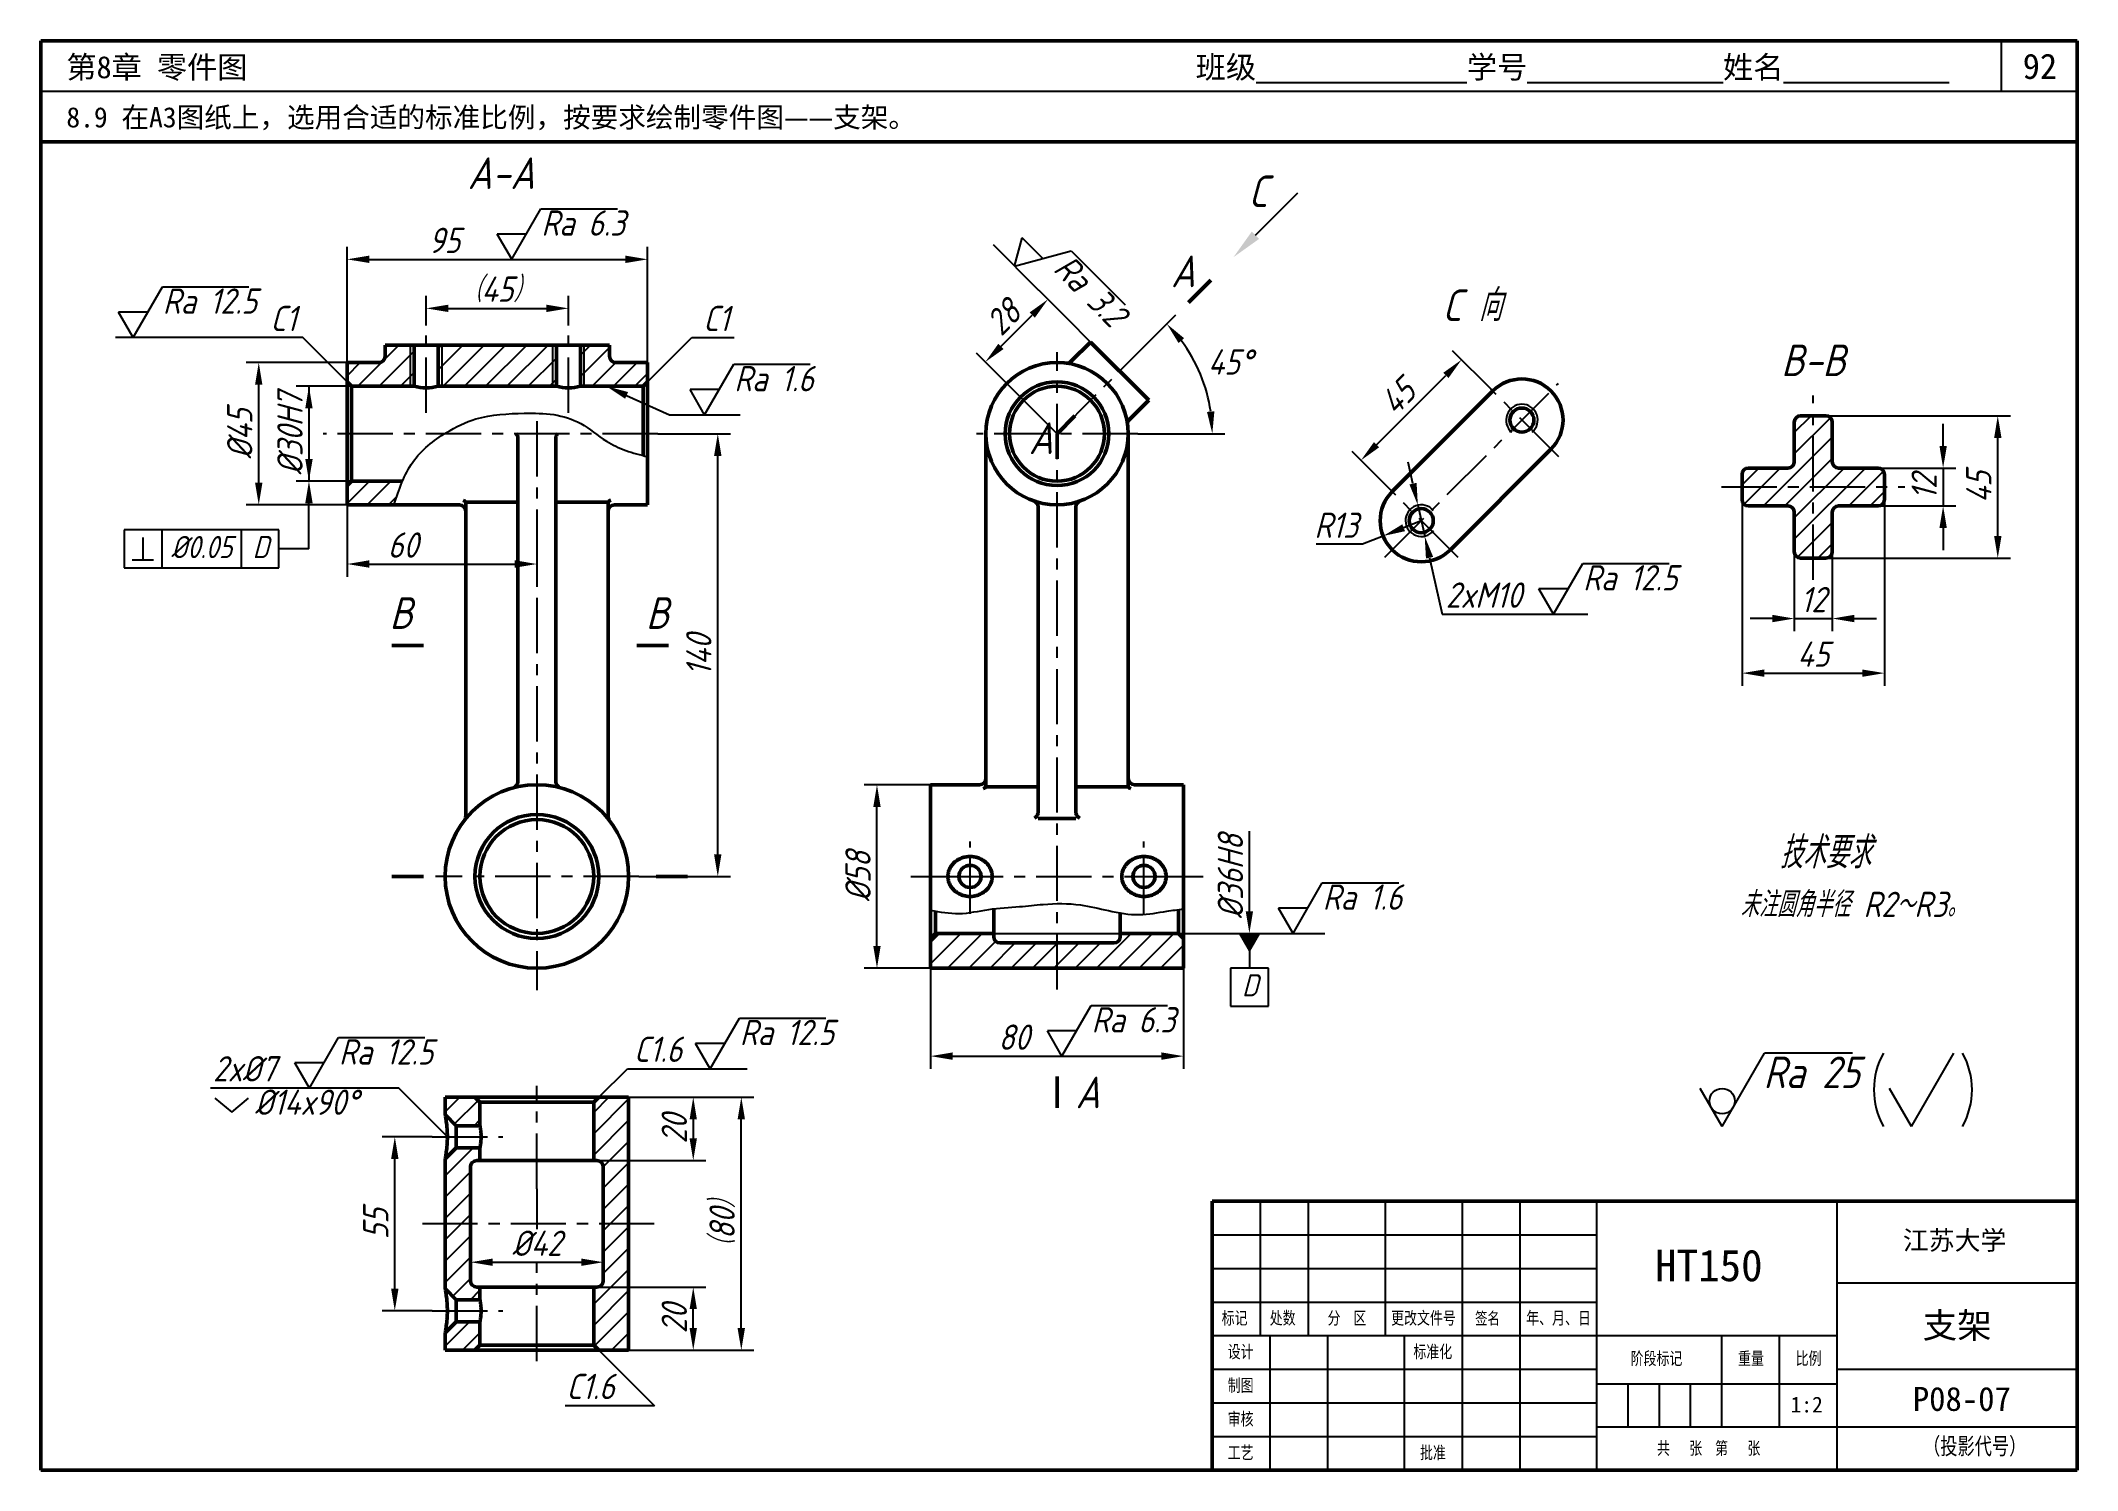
# Model space of a CAD drawing. Header units: millimetres. Extents: x 0 to 322, y 0 to 226.
import ezdxf

# ---------------------------------------------------------------- set-up
doc = ezdxf.new("R2010")
doc.units = ezdxf.units.MM
doc.header["$LTSCALE"] = 0.275
doc.linetypes.add('CENTER', pattern=[50.8, 31.75, -6.35, 6.35, -6.35])
for name, color, linetype in [('尺寸层', 7, 'Continuous'), ('点画线层', 7, 'CENTER'), ('细实线层', 7, 'Continuous')]:
    doc.layers.add(name, color=color, linetype=linetype)
doc.layers.add('粗实线层', color=7, linetype='Continuous', lineweight=50)
doc.styles.get("Standard").update_dxf_attribs({"font": 'gbeitc.shx', "height": 4, "bigfont": 'gbcbig.shx'})
doc.styles.add('宋体', font='SimSun.ttf', dxfattribs={"height": 3.5})
doc.dimstyles.new('ISO-25', dxfattribs={"dimtxt": 4, "dimasz": 3.5, "dimexe": 2, "dimexo": 0, "dimgap": 1, "dimtad": 1, "dimtoh": 1, "dimdsep": 46, "dimtxsty": 'Standard', "dimcen": 0, "dimclrd": 256, "dimclre": 256, "dimclrt": 256, "dimadec": 0, "dimazin": 0, "dimtfac": 1, "dimtmove": 0, "dimatfit": 2, "dimfxl": 0, "dimlwd": -1, "dimlwe": -1, "dimarcsym": 0})
doc.dimstyles.new('ISO-25$2', dxfattribs={"dimtxt": 4, "dimasz": 3.5, "dimexe": 2, "dimexo": 0, "dimgap": 1, "dimtad": 2, "dimtih": 1, "dimtoh": 1, "dimdsep": 46, "dimtxsty": 'Standard', "dimcen": 0, "dimclrd": 256, "dimclre": 256, "dimclrt": 256, "dimadec": 0, "dimazin": 0, "dimtfac": 1, "dimtmove": 0, "dimatfit": 2, "dimfxl": 0, "dimlwd": -1, "dimlwe": -1, "dimarcsym": 0})

msp = doc.modelspace()

# ---------------------------------------------------------------- texts
at = {"style": '宋体'}
for s, height, p in [('第8章 零件图', 3.5, (4.054, 220.072)), ('班级%%U              %%U学号%%U             %%U姓名%%U           ', 3.5, (182.613, 220.072)), ('92', 4, (313.372, 219.963)), ('8.9 在A3图纸上，选用合适的标准比例，按要求绘制零件图——支架。', 3.2, (4.054, 212.299)), ('江苏大学', 3, (294.419, 34.85)), ('HT150', 5, (255.242, 29.887)), ('支架', 4, (297.553, 20.904)), ('P08-07', 3.8, (295.994, 9.383)), ('1:2', 2.5, (276.666, 9.133))]:
    msp.add_text(s, height=height, dxfattribs=at).set_placement(p)
at = {"style": '宋体', "width": 0.75}
for s, height, p in [('标记', 2, (186.716, 23.071)), ('处数', 2, (194.316, 23.071)), ('分  区', 2, (203.458, 23.071)), ('更改文件号', 2, (213.508, 23.071)), ('签名', 1.9, (226.804, 23.071)), ('年、月、日', 2, (234.869, 23.071)), ('设计', 2, (187.669, 17.751)), ('标准化', 2, (217.037, 17.751)), ('阶段标记', 2, (251.378, 16.684)), ('重量', 2, (268.359, 16.684)), ('比例', 2, (277.479, 16.684)), ('制图', 2, (187.669, 12.431)), ('审核', 2, (187.669, 7.111)), ('工艺', 2, (187.669, 1.791)), ('批准', 2, (218.069, 1.791)), ('共   张  第   张', 2, (255.543, 2.493)), ('（投影代号）', 2.66, (297.622, 2.493))]:
    msp.add_text(s, height=height, dxfattribs=at).set_placement(p)
at = {"layer": '尺寸层'}
for s, height, p in [('Ra 6.3', 4, (79.149, 195.183)), ('Ra 12.5', 4, (19.301, 182.839)), ('C1', 4, (36.302, 180.088)), ('C1', 4, (104.727, 180.088)), ('Ra 1.6', 4, (109.646, 170.581)), ('%%C0.05', 3.5, (20.594, 144.203)), ('D', 3.5, (33.495, 144.203)), ('Ra 12.5', 4, (243.864, 139.094)), ('技术要求', 5, (274.952, 95.166, -16.935)), ('Ra 1.6', 4, (202.692, 88.613)), ('未注圆角半径 R2～R3。', 4, (268.742, 87.465)), ('D', 3.5, (189.926, 74.925)), ('Ra 12.5', 4, (110.529, 67.212)), ('Ra 6.3', 4, (166.151, 69.212)), ('Ra 12.5', 4, (47.149, 64.137)), ('C1.6', 4, (93.778, 64.559)), ('2x%%C7', 4, (27.242, 61.47)), ('Ra 25', 5, (272.384, 60.412)), ('%%C14x90%%D', 4, (33.841, 56.191)), ('C1.6', 4, (83.108, 11.249))]:
    msp.add_text(s, height=height, dxfattribs=at).set_placement(p)
msp.add_text('Ra 3.2', height=4, rotation=315, dxfattribs=at).set_placement((159.929, 189.719))
at = {"layer": '尺寸层', "char_height": 4, "attachment_point": 5, "rotation": 90}
for s, insert in [('%%C30H7', (39.408, 163.875)), ('%%C36H8', (188.102, 93.875))]:
    msp.add_mtext(s, dxfattribs=dict(at, insert=insert))
at = {"layer": '细实线层'}
for s, p in [('A-A', (67.512, 202.559)), ('C', (190.932, 199.703)), ('A', (178.697, 187.038)), ('C 向', (221.586, 181.686)), ('B-B', (275.187, 172.975)), ('A', (156.221, 160.661)), ('B', (55.149, 133.022)), ('B', (95.683, 133.022)), ('A', (163.627, 57.232))]:
    msp.add_text(s, height=5, dxfattribs=at).set_placement(p)

# ---------------------------------------------------------------- blocks, each defined once
blk = doc.blocks.new('*D20')
at = {"layer": 'Defpoints', "color": 0, "transparency": 16777216}
for p in [(55.98, 52.72), (61.9, 52.72), (61.9, 25.22)]:
    blk.add_point(p, dxfattribs=at)
at = {"layer": '尺寸层', "transparency": 16777216}
for p, q in [((61.9, 52.72), (53.98, 52.72)), ((55.98, 28.72), (55.98, 49.22)), ((61.9, 25.22), (53.98, 25.22))]:
    blk.add_line(p, q, dxfattribs=at)
for points in [[(55.4, 49.22), (56.57, 49.22), (55.98, 52.72)], [(55.4, 28.72), (56.57, 28.72), (55.98, 25.22)]]:
    blk.add_solid(points, dxfattribs=at)
at = {"layer": '尺寸层', "transparency": 16777216, "insert": (52.98, 38.97), "char_height": 4, "attachment_point": 5, "rotation": 90}
blk.add_mtext('55', dxfattribs=at)
blk = doc.blocks.new('*D21')
at = {"layer": 'Defpoints', "color": 0, "transparency": 16777216}
for p in [(92.95, 58.97), (87.95, 48.97), (103.17, 48.97)]:
    blk.add_point(p, dxfattribs=at)
at = {"layer": '尺寸层', "transparency": 16777216}
for p, q in [((92.95, 58.97), (105.17, 58.97)), ((103.17, 55.47), (103.17, 52.47)), ((87.95, 48.97), (105.17, 48.97))]:
    blk.add_line(p, q, dxfattribs=at)
for points in [[(102.59, 55.47), (103.75, 55.47), (103.17, 58.97)], [(102.59, 52.47), (103.75, 52.47), (103.17, 48.97)]]:
    blk.add_solid(points, dxfattribs=at)
at = {"layer": '尺寸层', "transparency": 16777216, "insert": (100.17, 53.97), "char_height": 4, "attachment_point": 5, "rotation": 90}
blk.add_mtext('20', dxfattribs=at)
blk = doc.blocks.new('*D22')
at = {"layer": 'Defpoints', "color": 0, "transparency": 16777216}
for p in [(87.95, 28.97), (103.17, 28.97), (92.95, 18.97)]:
    blk.add_point(p, dxfattribs=at)
at = {"layer": '尺寸层', "transparency": 16777216}
for p, q in [((87.95, 28.97), (105.17, 28.97)), ((103.17, 22.47), (103.17, 25.47)), ((92.95, 18.97), (105.17, 18.97))]:
    blk.add_line(p, q, dxfattribs=at)
for points in [[(102.59, 25.47), (103.75, 25.47), (103.17, 28.97)], [(102.59, 22.47), (103.75, 22.47), (103.17, 18.97)]]:
    blk.add_solid(points, dxfattribs=at)
at = {"layer": '尺寸层', "transparency": 16777216, "insert": (100.17, 23.97), "char_height": 4, "attachment_point": 5, "rotation": 90}
blk.add_mtext('20', dxfattribs=at)
blk = doc.blocks.new('*D23')
at = {"layer": 'Defpoints', "color": 0, "transparency": 16777216}
for p in [(92.95, 58.97), (110.77, 58.97), (92.95, 18.97)]:
    blk.add_point(p, dxfattribs=at)
at = {"layer": '尺寸层', "transparency": 16777216}
for p, q in [((92.95, 58.97), (112.77, 58.97)), ((110.77, 22.47), (110.77, 55.47)), ((92.95, 18.97), (112.77, 18.97))]:
    blk.add_line(p, q, dxfattribs=at)
for points in [[(110.18, 55.47), (111.35, 55.47), (110.77, 58.97)], [(110.18, 22.47), (111.35, 22.47), (110.77, 18.97)]]:
    blk.add_solid(points, dxfattribs=at)
at = {"layer": '尺寸层', "transparency": 16777216, "insert": (107.77, 38.97), "char_height": 4, "attachment_point": 5, "rotation": 90}
blk.add_mtext('（80）', dxfattribs=at)
blk = doc.blocks.new('*D24')
at = {"layer": 'Defpoints', "color": 0, "transparency": 16777216}
for p in [(88.95, 32.89), (67.95, 29.97), (88.95, 29.97)]:
    blk.add_point(p, dxfattribs=at)
at = {"layer": '尺寸层', "transparency": 16777216}
for p, q in [((67.95, 29.97), (67.95, 34.89)), ((71.45, 32.89), (85.45, 32.89)), ((88.95, 29.97), (88.95, 34.89))]:
    blk.add_line(p, q, dxfattribs=at)
for points in [[(71.45, 33.47), (71.45, 32.31), (67.95, 32.89)], [(85.45, 33.47), (85.45, 32.31), (88.95, 32.89)]]:
    blk.add_solid(points, dxfattribs=at)
at = {"layer": '尺寸层', "transparency": 16777216, "insert": (78.45, 35.89), "char_height": 4, "attachment_point": 5}
blk.add_mtext('%%C42', dxfattribs=at)
blk = doc.blocks.new('*D25')
at = {"layer": 'Defpoints', "color": 0, "transparency": 16777216}
for p in [(290.51, 158.45), (290.51, 152.45), (300.79, 152.45)]:
    blk.add_point(p, dxfattribs=at)
at = {"layer": '尺寸层', "transparency": 16777216}
for p, q in [((300.79, 161.95), (300.79, 165.45)), ((290.51, 158.45), (302.79, 158.45)), ((300.79, 158.45), (300.79, 152.45)), ((290.51, 152.45), (302.79, 152.45)), ((300.79, 148.95), (300.79, 145.45))]:
    blk.add_line(p, q, dxfattribs=at)
for points in [[(300.21, 161.95), (301.38, 161.95), (300.79, 158.45)], [(300.21, 148.95), (301.38, 148.95), (300.79, 152.45)]]:
    blk.add_solid(points, dxfattribs=at)
at = {"layer": '尺寸层', "transparency": 16777216, "insert": (297.79, 155.45), "char_height": 4, "attachment_point": 5, "rotation": 90}
blk.add_mtext('12', dxfattribs=at)
blk = doc.blocks.new('*D26')
at = {"layer": 'Defpoints', "color": 0, "transparency": 16777216}
for p in [(277.26, 145.2), (283.26, 145.2), (283.26, 134.65)]:
    blk.add_point(p, dxfattribs=at)
at = {"layer": '尺寸层', "transparency": 16777216}
for p, q in [((277.26, 145.2), (277.26, 132.65)), ((283.26, 145.2), (283.26, 132.65)), ((273.76, 134.65), (270.26, 134.65)), ((277.26, 134.65), (283.26, 134.65)), ((286.76, 134.65), (290.26, 134.65))]:
    blk.add_line(p, q, dxfattribs=at)
for points in [[(273.76, 135.24), (273.76, 134.07), (277.26, 134.65)], [(286.76, 135.24), (286.76, 134.07), (283.26, 134.65)]]:
    blk.add_solid(points, dxfattribs=at)
at = {"layer": '尺寸层', "transparency": 16777216, "insert": (280.26, 137.65), "char_height": 4, "attachment_point": 5}
blk.add_mtext('12', dxfattribs=at)
blk = doc.blocks.new('*D27')
at = {"layer": 'Defpoints', "color": 0, "transparency": 16777216}
for p in [(269.01, 153.45), (291.51, 153.45), (291.51, 126.02)]:
    blk.add_point(p, dxfattribs=at)
at = {"layer": '尺寸层', "transparency": 16777216}
for p, q in [((269.01, 153.45), (269.01, 124.02)), ((291.51, 153.45), (291.51, 124.02)), ((272.51, 126.02), (288.01, 126.02))]:
    blk.add_line(p, q, dxfattribs=at)
for points in [[(272.51, 126.6), (272.51, 125.44), (269.01, 126.02)], [(288.01, 126.6), (288.01, 125.44), (291.51, 126.02)]]:
    blk.add_solid(points, dxfattribs=at)
at = {"layer": '尺寸层', "transparency": 16777216, "insert": (280.26, 129.02), "char_height": 4, "attachment_point": 5}
blk.add_mtext('45', dxfattribs=at)
blk = doc.blocks.new('*D28')
at = {"layer": 'Defpoints', "color": 0, "transparency": 16777216}
for p in [(282.26, 166.7), (309.43, 166.7), (282.26, 144.2)]:
    blk.add_point(p, dxfattribs=at)
at = {"layer": '尺寸层', "transparency": 16777216}
for p, q in [((282.26, 166.7), (311.43, 166.7)), ((309.43, 147.7), (309.43, 163.2)), ((282.26, 144.2), (311.43, 144.2))]:
    blk.add_line(p, q, dxfattribs=at)
for points in [[(308.85, 163.2), (310.02, 163.2), (309.43, 166.7)], [(308.85, 147.7), (310.02, 147.7), (309.43, 144.2)]]:
    blk.add_solid(points, dxfattribs=at)
at = {"layer": '尺寸层', "transparency": 16777216, "insert": (306.43, 155.45), "char_height": 4, "attachment_point": 5, "rotation": 90}
blk.add_mtext('45', dxfattribs=at)
blk = doc.blocks.new('*D29')
at = {"layer": 'Defpoints', "color": 0, "transparency": 16777216}
for p in [(97.58, 163.87), (107.05, 163.87), (94.55, 93.87)]:
    blk.add_point(p, dxfattribs=at)
at = {"layer": '尺寸层', "transparency": 16777216}
for p, q in [((97.58, 163.87), (109.05, 163.87)), ((107.05, 97.37), (107.05, 160.37)), ((94.55, 93.87), (109.05, 93.87))]:
    blk.add_line(p, q, dxfattribs=at)
for points in [[(106.46, 160.37), (107.63, 160.37), (107.05, 163.87)], [(106.46, 97.37), (107.63, 97.37), (107.05, 93.87)]]:
    blk.add_solid(points, dxfattribs=at)
at = {"layer": '尺寸层', "transparency": 16777216, "insert": (104.05, 128.87), "char_height": 4, "attachment_point": 5, "rotation": 90}
blk.add_mtext('140', dxfattribs=at)
blk = doc.blocks.new('*D30')
at = {"layer": 'Defpoints', "color": 0, "transparency": 16777216}
for p in [(48.45, 152.62), (78.45, 148.59), (78.45, 143.27)]:
    blk.add_point(p, dxfattribs=at)
at = {"layer": '尺寸层', "transparency": 16777216}
for p, q in [((48.45, 152.62), (48.45, 141.27)), ((78.45, 148.59), (78.45, 141.27)), ((51.95, 143.27), (74.95, 143.27))]:
    blk.add_line(p, q, dxfattribs=at)
for points in [[(51.95, 143.86), (51.95, 142.69), (48.45, 143.27)], [(74.95, 143.86), (74.95, 142.69), (78.45, 143.27)]]:
    blk.add_solid(points, dxfattribs=at)
at = {"layer": '尺寸层', "transparency": 16777216, "insert": (57.27, 146.27), "char_height": 4, "attachment_point": 5}
blk.add_mtext('60', dxfattribs=at)
blk = doc.blocks.new('*D31')
at = {"layer": 'Defpoints', "color": 0, "transparency": 16777216}
for p in [(83.45, 183.69), (60.95, 180.96), (83.45, 180.96)]:
    blk.add_point(p, dxfattribs=at)
at = {"layer": '尺寸层', "transparency": 16777216}
for p, q in [((60.95, 180.96), (60.95, 185.69)), ((64.45, 183.69), (79.95, 183.69)), ((83.45, 180.96), (83.45, 185.69))]:
    blk.add_line(p, q, dxfattribs=at)
for points in [[(64.45, 184.27), (64.45, 183.11), (60.95, 183.69)], [(79.95, 184.27), (79.95, 183.11), (83.45, 183.69)]]:
    blk.add_solid(points, dxfattribs=at)
at = {"layer": '尺寸层', "transparency": 16777216, "insert": (72.2, 186.69), "char_height": 4, "attachment_point": 5}
blk.add_mtext('（45）', dxfattribs=at)
blk = doc.blocks.new('*D32')
at = {"layer": 'Defpoints', "color": 0, "transparency": 16777216}
for p in [(95.95, 191.44), (48.45, 175.12), (95.95, 175.12)]:
    blk.add_point(p, dxfattribs=at)
at = {"layer": '尺寸层', "transparency": 16777216}
for p, q in [((48.45, 175.12), (48.45, 193.44)), ((95.95, 175.12), (95.95, 193.44)), ((51.95, 191.44), (92.45, 191.44))]:
    blk.add_line(p, q, dxfattribs=at)
for points in [[(51.95, 192.03), (51.95, 190.86), (48.45, 191.44)], [(92.45, 192.03), (92.45, 190.86), (95.95, 191.44)]]:
    blk.add_solid(points, dxfattribs=at)
at = {"layer": '尺寸层', "transparency": 16777216, "insert": (63.83, 194.44), "char_height": 4, "attachment_point": 5}
blk.add_mtext('95', dxfattribs=at)
blk = doc.blocks.new('*D34')
at = {"layer": 'Defpoints', "color": 0, "transparency": 16777216}
for p in [(34.47, 175.12), (48.45, 175.12), (48.45, 152.62)]:
    blk.add_point(p, dxfattribs=at)
at = {"layer": '尺寸层', "transparency": 16777216}
for p, q in [((48.45, 175.12), (32.47, 175.12)), ((34.47, 156.12), (34.47, 171.62)), ((48.45, 152.62), (32.47, 152.62))]:
    blk.add_line(p, q, dxfattribs=at)
for points in [[(33.89, 171.62), (35.05, 171.62), (34.47, 175.12)], [(33.89, 156.12), (35.05, 156.12), (34.47, 152.62)]]:
    blk.add_solid(points, dxfattribs=at)
at = {"layer": '尺寸层', "transparency": 16777216, "insert": (31.47, 163.87), "char_height": 4, "attachment_point": 5, "rotation": 90}
blk.add_mtext('%%C45', dxfattribs=at)
blk = doc.blocks.new('*D35')
at = {"layer": 'Defpoints', "color": 0, "transparency": 16777216}
for p in [(224.65, 175.57), (229.59, 170.63), (213.68, 154.72)]:
    blk.add_point(p, dxfattribs=at)
at = {"layer": '尺寸层', "transparency": 16777216}
for p, q in [((229.59, 170.63), (223.24, 176.99)), ((211.21, 162.14), (222.17, 173.1)), ((213.68, 154.72), (207.33, 161.08))]:
    blk.add_line(p, q, dxfattribs=at)
for points in [[(221.76, 173.51), (222.59, 172.69), (224.65, 175.57)], [(210.8, 162.55), (211.63, 161.73), (208.74, 159.66)]]:
    blk.add_solid(points, dxfattribs=at)
at = {"layer": '尺寸层', "transparency": 16777216, "insert": (214.57, 169.74), "char_height": 4, "attachment_point": 5, "rotation": 45}
blk.add_mtext('45', dxfattribs=at)
blk = doc.blocks.new('*D37')
at = {"layer": 'Defpoints', "color": 0, "transparency": 16777216}
for p in [(217.74, 152.56), (218.82, 147.68)]:
    blk.add_point(p, dxfattribs=at)
at = {"layer": '尺寸层', "transparency": 16777216}
for p, q in [((216.97, 155.98), (216.21, 159.4)), ((217.74, 152.56), (218.82, 147.68)), ((219.59, 144.27), (221.57, 135.36)), ((221.57, 135.36), (233.74, 135.36))]:
    blk.add_line(p, q, dxfattribs=at)
for points in [[(217.54, 156.11), (216.41, 155.85), (217.74, 152.56)], [(220.16, 144.39), (219.02, 144.14), (218.82, 147.68)]]:
    blk.add_solid(points, dxfattribs=at)
at = {"layer": '尺寸层', "transparency": 16777216, "insert": (228.16, 138.36), "char_height": 4, "attachment_point": 5}
blk.add_mtext('2xM10', dxfattribs=at)
blk = doc.blocks.new('*D38')
at = {"layer": 'Defpoints', "color": 0, "transparency": 16777216}
for p in [(218.28, 150.12), (212.25, 147.7)]:
    blk.add_point(p, dxfattribs=at)
at = {"layer": '尺寸层', "transparency": 16777216}
for p, q in [((218.28, 150.12), (215.5, 149.01)), ((209, 146.4), (201.67, 146.4)), ((212.25, 147.7), (209, 146.4))]:
    blk.add_line(p, q, dxfattribs=at)
blk.add_solid([(215.28, 149.55), (215.71, 148.46), (212.25, 147.7)], dxfattribs=at)
at = {"layer": '尺寸层', "transparency": 16777216, "insert": (204.83, 149.4), "char_height": 4, "attachment_point": 5}
blk.add_mtext('R13', dxfattribs=at)
blk = doc.blocks.new('*D39')
at = {"layer": 'Defpoints', "color": 0, "transparency": 16777216}
for p in [(172.27, 175.46), (184.4, 170.23), (147.97, 163.87), (160.69, 163.87), (173.45, 163.87)]:
    blk.add_point(p, dxfattribs=at)
at = {"layer": '尺寸层', "transparency": 16777216}
for p, q in [((172.27, 175.46), (179.46, 182.65)), ((173.45, 163.87), (187.24, 163.87))]:
    blk.add_line(p, q, dxfattribs=at)
blk.add_arc((160.69, 163.87), 24.55, 8.1761, 36.8239, dxfattribs=at)
for points in [[(179.9, 178.21), (180.78, 178.97), (178.05, 181.23)], [(185.57, 167.41), (184.4, 167.32), (185.24, 163.87)]]:
    blk.add_solid(points, dxfattribs=at)
at = {"layer": '尺寸层', "transparency": 16777216, "insert": (188.05, 175.21), "char_height": 4, "attachment_point": 5}
blk.add_mtext('45°', dxfattribs=at)
blk = doc.blocks.new('*D40')
at = {"layer": 'Defpoints', "color": 0, "transparency": 16777216}
for p in [(159.25, 185.11), (170.59, 173.77), (160.69, 163.87)]:
    blk.add_point(p, dxfattribs=at)
at = {"layer": '尺寸层', "transparency": 16777216}
for p, q in [((170.59, 173.77), (157.84, 186.52)), ((151.83, 177.69), (156.78, 182.63)), ((160.69, 163.87), (147.94, 176.62))]:
    blk.add_line(p, q, dxfattribs=at)
for points in [[(156.36, 183.05), (157.19, 182.22), (159.25, 185.11)], [(151.41, 178.1), (152.24, 177.27), (149.35, 175.21)]]:
    blk.add_solid(points, dxfattribs=at)
at = {"layer": '尺寸层', "transparency": 16777216, "insert": (152.18, 182.28), "char_height": 4, "attachment_point": 5, "rotation": 45}
blk.add_mtext('28', dxfattribs=at)
blk = doc.blocks.new('*D41')
at = {"layer": 'Defpoints', "color": 0, "transparency": 16777216}
for p in [(140.69, 79.37), (180.69, 79.37), (180.69, 65.47)]:
    blk.add_point(p, dxfattribs=at)
at = {"layer": '尺寸层', "transparency": 16777216}
for p, q in [((140.69, 79.37), (140.69, 63.47)), ((180.69, 79.37), (180.69, 63.47)), ((144.19, 65.47), (177.19, 65.47))]:
    blk.add_line(p, q, dxfattribs=at)
for points in [[(144.19, 66.06), (144.19, 64.89), (140.69, 65.47)], [(177.19, 66.06), (177.19, 64.89), (180.69, 65.47)]]:
    blk.add_solid(points, dxfattribs=at)
at = {"layer": '尺寸层', "transparency": 16777216, "insert": (153.87, 68.47), "char_height": 4, "attachment_point": 5}
blk.add_mtext('80', dxfattribs=at)
blk = doc.blocks.new('*D44')
at = {"layer": 'Defpoints', "color": 0, "transparency": 16777216}
for p in [(132.22, 108.37), (140.69, 108.37), (140.69, 79.37)]:
    blk.add_point(p, dxfattribs=at)
at = {"layer": '尺寸层', "transparency": 16777216}
for p, q in [((140.69, 108.37), (130.22, 108.37)), ((132.22, 82.87), (132.22, 104.87)), ((140.69, 79.37), (130.22, 79.37))]:
    blk.add_line(p, q, dxfattribs=at)
for points in [[(131.64, 104.87), (132.8, 104.87), (132.22, 108.37)], [(131.64, 82.87), (132.8, 82.87), (132.22, 79.37)]]:
    blk.add_solid(points, dxfattribs=at)
at = {"layer": '尺寸层', "transparency": 16777216, "insert": (129.22, 93.87), "char_height": 4, "attachment_point": 5, "rotation": 90}
blk.add_mtext('%%C58', dxfattribs=at)

# ---------------------------------------------------------------- dimensions: what is measured, and where the dimension line sits
at = {"layer": '尺寸层'}
for base, p1, p2, text, picture, middle in [((95.947, 191.445), (48.447, 175.125), (95.947, 175.125), '95', '*D32', (63.825, 191.445)), ((78.447, 143.274), (48.447, 152.625), (78.447, 148.594), '60', '*D30', (57.268, 143.274)), ((283.255, 134.653), (277.255, 145.2), (283.255, 145.2), '12', '*D26', (280.255, 134.653)), ((180.687, 65.474), (140.687, 79.375), (180.687, 79.375), '80', '*D41', (153.872, 65.474))]:
    dim = msp.add_linear_dim(base=base, p1=p1, p2=p2, text=text, dimstyle='ISO-25', dxfattribs=at)
    dim.commit()
    dim.dimension.update_dxf_attribs({"geometry": picture, "text_midpoint": middle, "dimtype": 160})
for base, p1, p2, text, picture, middle in [((83.447, 183.691), (60.947, 180.963), (83.447, 180.963), '（45）', '*D31', (72.197, 186.691)), ((291.505, 126.019), (269.005, 153.45), (291.505, 153.45), '45', '*D27', (280.255, 129.019)), ((88.947, 32.891), (67.947, 29.969), (88.947, 29.969), '%%C42', '*D24', (78.447, 35.891))]:
    dim = msp.add_linear_dim(base=base, p1=p1, p2=p2, text=text, dimstyle='ISO-25', dxfattribs=at)
    dim.commit()
    dim.dimension.update_dxf_attribs({"geometry": picture, "text_midpoint": middle})
for p1, p2, distance, text, picture, middle in [((160.687, 163.875), (170.587, 173.774), 16.031, '28', '*D40', (152.18, 182.281)), ((213.684, 154.719), (229.594, 170.629), 6.993, '45', '*D35', (214.573, 169.741))]:
    dim = msp.add_aligned_dim(p1=p1, p2=p2, distance=distance, text=text, dimstyle='ISO-25', dxfattribs=at)
    dim.commit()
    dim.dimension.update_dxf_attribs({"geometry": picture, "text_midpoint": middle})
dim = msp.add_angular_dim_2l(base=(184.399, 170.228), line1=((160.687, 163.875), (172.269, 175.456)), line2=((173.445, 163.875), (147.971, 163.875)), dimstyle='ISO-25$2', dxfattribs=at)
dim.commit()
dim.dimension.update_dxf_attribs({"geometry": '*D39', "text_midpoint": (188.055, 175.211)})
for base, p1, p2, text, picture, middle in [((34.47, 175.125), (48.447, 152.625), (48.447, 175.125), '%%C45', '*D34', (31.47, 163.875)), ((309.433, 166.7), (282.255, 144.2), (282.255, 166.7), '45', '*D28', (306.433, 155.45)), ((107.046, 163.875), (94.55, 93.875), (97.576, 163.875), '140', '*D29', (104.046, 128.875)), ((132.22, 108.375), (140.687, 79.375), (140.687, 108.375), '%%C58', '*D44', (129.22, 93.875)), ((103.169, 48.969), (92.947, 58.969), (87.947, 48.969), '20', '*D21', (100.169, 53.969)), ((110.767, 58.969), (92.947, 18.969), (92.947, 58.969), '（80）', '*D23', (107.767, 38.969)), ((55.983, 52.719), (61.901, 25.219), (61.901, 52.719), '55', '*D20', (52.983, 38.969)), ((103.169, 28.969), (92.947, 18.969), (87.947, 28.969), '20', '*D22', (100.169, 23.969))]:
    dim = msp.add_linear_dim(base=base, p1=p1, p2=p2, angle=90, text=text, dimstyle='ISO-25', dxfattribs=at)
    dim.commit()
    dim.dimension.update_dxf_attribs({"geometry": picture, "text_midpoint": middle})
dim = msp.add_linear_dim(base=(300.792, 152.45), p1=(290.505, 158.45), p2=(290.505, 152.45), angle=90, text='12', dimstyle='ISO-25', dxfattribs=at)
dim.commit()
dim.dimension.update_dxf_attribs({"geometry": '*D25', "text_midpoint": (300.792, 155.45), "dimtype": 160})
dim = msp.add_diameter_dim_2p(p1=(217.736, 152.563), p2=(218.824, 147.683), text='2xM10', dimstyle='ISO-25', dxfattribs=at)
dim.commit()
dim.dimension.update_dxf_attribs({"geometry": '*D37', "text_midpoint": (228.157, 135.356), "dimtype": 163})
dim = msp.add_radius_dim(center=(218.28, 150.123), mpoint=(212.248, 147.702), text='R13', dimstyle='ISO-25', dxfattribs=at)
dim.commit()
dim.dimension.update_dxf_attribs({"geometry": '*D38', "text_midpoint": (204.833, 149.398)})

# ---------------------------------------------------------------- hatches: boundary and pattern name
at = {"layer": '尺寸层'}
h = msp.add_hatch(color=256, dxfattribs=at)
h.dxf.hatch_style = 1
h.paths.add_polyline_path([(192.69, 84.875), (189.514, 84.875), (191.102, 82.125)])
at = {"layer": '细实线层'}
h = msp.add_hatch(dxfattribs=at)
h.set_pattern_fill('ANSI31', color=256, scale=0.75)
h.paths.add_polyline_path([(58.447, 177.875), (54.447, 177.875), (54.447, 176.125, -0.4142136), (53.447, 175.125), (48.447, 175.125), (48.447, 172.075), (49.147, 171.375), (58.447, 171.375)])
h.paths.add_polyline_path([(59.047, 177.875), (58.447, 177.875), (58.447, 171.375), (59.047, 171.375)])
h.paths.add_polyline_path([(63.447, 177.875), (62.847, 177.875), (62.847, 171.375), (63.447, 171.375)])
h.paths.add_polyline_path([(80.947, 177.875), (63.447, 177.875), (63.447, 171.375), (80.947, 171.375)])
h.paths.add_polyline_path([(81.547, 177.875), (80.947, 177.875), (80.947, 171.375), (81.547, 171.375)])
h.paths.add_polyline_path([(85.947, 177.875), (85.347, 177.875), (85.347, 171.375), (85.947, 171.375)])
h.paths.add_polyline_path([(95.947, 175.125), (90.947, 175.125, -0.4142136), (89.947, 176.125), (89.947, 177.875), (85.947, 177.875), (85.947, 171.375), (95.247, 171.375), (95.947, 172.075)])
h = msp.add_hatch(dxfattribs=at)
h.set_pattern_fill('ANSI31', color=256, scale=0.75)
h.set_pattern_definition([(45, (0, -18.918), (-1.683798, 1.683798), [])])
edge = h.paths.add_edge_path()
edge.add_arc((282.255, 145.2), 1, 270, 360)
edge.add_line((283.255, 145.2), (283.255, 151.45))
edge.add_arc((284.255, 151.45), 1, 90, 180, ccw=False)
edge.add_line((284.255, 152.45), (290.505, 152.45))
edge.add_arc((290.505, 153.45), 1, 270, 360)
edge.add_line((291.505, 153.45), (291.505, 157.45))
edge.add_arc((290.505, 157.45), 1, 0, 90)
edge.add_line((290.505, 158.45), (284.255, 158.45))
edge.add_arc((284.255, 159.45), 1, 180, 270, ccw=False)
edge.add_line((283.255, 159.45), (283.255, 165.7))
edge.add_arc((282.255, 165.7), 1, 0, 90)
edge.add_line((282.255, 166.7), (278.255, 166.7))
edge.add_arc((278.255, 165.7), 1, 90, 180)
edge.add_line((277.255, 165.7), (277.255, 159.45))
edge.add_arc((276.255, 159.45), 1, -90, 0, ccw=False)
edge.add_line((276.255, 158.45), (270.005, 158.45))
edge.add_arc((270.005, 157.45), 1, 90, 180)
edge.add_line((269.005, 157.45), (269.005, 153.45))
edge.add_arc((270.005, 153.45), 1, 180, 270)
edge.add_line((270.005, 152.45), (276.255, 152.45))
edge.add_arc((276.255, 151.45), 1, 0, 90, ccw=False)
edge.add_line((277.255, 151.45), (277.255, 145.2))
edge.add_arc((278.255, 145.2), 1, 180, 270)
edge.add_line((278.255, 144.2), (282.255, 144.2))
h = msp.add_hatch(dxfattribs=at)
h.set_pattern_fill('ANSI31', color=256, scale=0.75)
edge = h.paths.add_edge_path()
edge.add_spline(control_points=[(55.845, 152.625), (56.264, 153.895), (56.682, 155.165), (57.195, 156.375)], knot_values=[0, 0, 0, 0, 3.9300987, 3.9300987, 3.9300987, 3.9300987], degree=3, periodic=0)
edge.add_line((57.195, 156.375), (49.147, 156.375))
edge.add_line((49.147, 156.375), (48.447, 155.675))
edge.add_line((48.447, 155.675), (48.447, 152.625))
edge.add_line((48.447, 152.625), (55.845, 152.625))
h = msp.add_hatch(dxfattribs=at)
h.set_pattern_fill('ANSI31', color=256, scale=0.75)
h.paths.add_polyline_path([(160.687, 83.375), (151.687, 83.375, -0.4142136), (150.687, 84.375), (150.687, 84.875), (141.487, 84.875), (140.687, 84.075), (140.687, 79.375), (160.687, 79.375)])
h.paths.add_polyline_path([(180.687, 84.075), (179.887, 84.875), (170.687, 84.875), (170.687, 84.375, -0.4142136), (169.687, 83.375), (160.687, 83.375), (160.687, 79.375), (180.687, 79.375)])
h = msp.add_hatch(dxfattribs=at)
h.set_pattern_fill('ANSI31', color=256, scale=0.75)
h.set_pattern_definition([(45, (0, 6.1671), (-1.6838, 1.6838), [])])
h.paths.add_polyline_path([(92.947, 58.969), (88.247, 58.969), (87.447, 58.169), (87.447, 48.969), (87.947, 48.969, -0.4142136), (88.947, 47.969), (88.947, 38.969), (92.947, 38.969)])
h.paths.add_polyline_path([(92.947, 38.969), (88.947, 38.969), (88.947, 29.969, -0.4142136), (87.947, 28.969), (87.447, 28.969), (87.447, 19.769), (88.247, 18.969), (92.947, 18.969)])
h.paths.add_polyline_path([(69.447, 23.469), (65.697, 23.469), (63.947, 21.719), (63.947, 18.969), (68.647, 18.969), (69.447, 19.769)])
h.paths.add_polyline_path([(67.947, 38.969), (63.947, 38.969), (63.947, 28.719), (65.697, 26.969), (69.447, 26.969), (69.447, 28.969), (68.947, 28.969, -0.4142136), (67.947, 29.969)])
h.paths.add_polyline_path([(67.947, 47.969, -0.4142136), (68.947, 48.969), (69.447, 48.969), (69.447, 50.969), (65.697, 50.969), (63.947, 49.219), (63.947, 38.969), (67.947, 38.969)])
h.paths.add_polyline_path([(69.447, 58.169), (68.647, 58.969), (63.947, 58.969), (63.947, 56.219), (65.697, 54.469), (69.447, 54.469)])

# ---------------------------------------------------------------- linework, layer by layer
at = {"lineweight": 50}
for p, q in [((322, 226), (0, 226)), ((0, 226), (0, 0)), ((322, 0), (322, 226)), ((322, 210), (0, 210)), ((322, 42.56), (185.2, 42.56)), ((185.2, 42.56), (185.2, 0)), ((0, 0), (322, 0))]:
    msp.add_line(p, q, dxfattribs=at)
for p, q in [((310, 218), (310, 226)), ((322, 218), (0, 218)), ((192.8, 42.56), (192.8, 21.28)), ((200.4, 42.56), (200.4, 21.28)), ((212.56, 42.56), (212.56, 21.28)), ((224.72, 42.56), (224.72, 0)), ((233.84, 42.56), (233.84, 0)), ((246, 42.56), (246, 0)), ((284, 42.56), (284, 0)), ((185.2, 37.24), (246, 37.24)), ((185.2, 31.92), (246, 31.92)), ((284, 29.64), (322, 29.64)), ((185.2, 26.6), (246, 26.6)), ((185.2, 21.28), (284, 21.28)), ((194.32, 21.28), (194.32, 0)), ((203.44, 21.28), (203.44, 0)), ((215.6, 21.28), (215.6, 0)), ((265.76, 21.28), (265.76, 6.84)), ((274.88, 21.28), (274.88, 6.84)), ((185.2, 15.96), (246, 15.96)), ((246, 13.68), (284, 13.68)), ((250.94, 13.68), (250.94, 6.84)), ((255.88, 13.68), (255.88, 6.84)), ((260.82, 13.68), (260.82, 6.84)), ((284, 15.96), (322, 15.96)), ((185.2, 10.64), (246, 10.64)), ((246, 6.84), (322, 6.84)), ((284, 6.84), (292.172, 6.84)), ((284, 6.84), (292.172, 6.84)), ((185.2, 5.32), (246, 5.32))]:
    msp.add_line(p, q)
at = {"layer": '尺寸层'}
for p, q in [((192.055, 195.242), (198.787, 201.974)), ((74.472, 191.445), (79.091, 199.445)), ((79.091, 199.445), (91.169, 199.445)), ((76.782, 195.445), (72.163, 195.445)), ((74.472, 191.445), (72.163, 195.445)), ((157.837, 186.524), (150.641, 193.72)), ((153.979, 190.382), (155.174, 194.844)), ((158.44, 191.578), (155.174, 194.844)), ((153.979, 190.382), (162.901, 192.773)), ((162.901, 192.773), (171.442, 184.233)), ((14.625, 179.101), (19.243, 187.101)), ((19.243, 187.101), (32.886, 187.101)), ((16.934, 183.101), (12.315, 183.101)), ((14.625, 179.101), (12.315, 183.101)), ((41.421, 179.101), (11.821, 179.101)), ((48.447, 172.075), (41.421, 179.101)), ((95.947, 172.075), (102.973, 179.101)), ((102.973, 179.101), (109.649, 179.101)), ((104.97, 166.842), (109.588, 174.842)), ((109.588, 174.842), (121.666, 174.842)), ((49.147, 171.375), (40.408, 171.375)), ((42.408, 171.375), (42.408, 156.375)), ((107.279, 170.842), (102.66, 170.842)), ((104.97, 166.842), (102.66, 170.842)), ((92.637, 169.926), (99.421, 166.842)), ((99.421, 166.842), (110.585, 166.842)), ((49.147, 156.375), (40.408, 156.375)), ((37.67, 148.653), (13.17, 148.653)), ((13.17, 148.653), (13.17, 142.653)), ((19.17, 148.653), (19.17, 142.653)), ((31.67, 148.653), (31.67, 142.653)), ((37.67, 142.653), (37.67, 148.653)), ((16.142, 147.45), (16.142, 143.89)), ((42.408, 145.653), (37.67, 145.653)), ((13.17, 142.653), (37.67, 142.653)), ((17.811, 143.89), (14.474, 143.89)), ((239.187, 135.356), (243.806, 143.356)), ((243.806, 143.356), (257.448, 143.356)), ((241.497, 139.356), (236.878, 139.356)), ((239.187, 135.356), (236.878, 139.356)), ((233.74, 135.356), (244.63, 135.356)), ((191.102, 88.375), (191.102, 101.056)), ((198.015, 84.875), (202.634, 92.875)), ((202.634, 92.875), (214.712, 92.875)), ((200.325, 88.875), (195.706, 88.875)), ((198.015, 84.875), (195.706, 88.875)), ((150.687, 84.875), (170.687, 84.875)), ((179.887, 84.875), (193.102, 84.875)), ((189.514, 84.875), (191.102, 82.125)), ((189.514, 84.875), (192.69, 84.875)), ((191.102, 82.125), (192.69, 84.875)), ((193.102, 84.875), (203.021, 84.875)), ((191.102, 82.125), (191.102, 79.375)), ((194.102, 79.375), (188.102, 79.375)), ((188.102, 79.375), (188.102, 73.375)), ((194.102, 73.375), (194.102, 79.375)), ((105.852, 63.474), (110.471, 71.474)), ((110.471, 71.474), (124.113, 71.474)), ((161.474, 65.474), (166.093, 73.474)), ((166.093, 73.474), (178.171, 73.474)), ((188.102, 73.375), (194.102, 73.375)), ((42.472, 60.399), (47.091, 68.399)), ((47.091, 68.399), (60.733, 68.399)), ((163.784, 69.474), (159.165, 69.474)), ((161.474, 65.474), (159.165, 69.474)), ((108.162, 67.474), (103.543, 67.474)), ((105.852, 63.474), (103.543, 67.474)), ((265.852, 54.366), (272.549, 65.966)), ((286.436, 65.966), (272.549, 65.966)), ((295.768, 54.366), (302.465, 65.966)), ((44.781, 64.399), (40.163, 64.399)), ((42.472, 60.399), (40.163, 64.399)), ((88.247, 58.969), (92.751, 63.474)), ((92.751, 63.474), (111.712, 63.474)), ((56.615, 60.399), (26.828, 60.399)), ((27.537, 58.848), (30.194, 56.618)), ((30.194, 56.618), (32.851, 58.848)), ((64.294, 52.719), (56.615, 60.399)), ((265.852, 54.366), (262.387, 60.368)), ((295.768, 54.366), (292.303, 60.368)), ((88.247, 18.969), (97.052, 10.164)), ((97.052, 10.164), (82.898, 10.164))]:
    msp.add_line(p, q, dxfattribs=at)
msp.add_circle((265.852, 58.368), 2.001, dxfattribs=at)
for centre, start, end in [((301.813, 60.166), 151.02544, 208.97456), ((293.384, 60.166), 331.02544, 28.97456)]:
    msp.add_arc(centre, 11.973, start, end, dxfattribs=at)
for points in [[(192.632, 194.665), (191.477, 195.82), (188.59, 191.777)], [(41.825, 167.875), (42.992, 167.875), (42.408, 171.375)], [(92.395, 169.395), (92.878, 170.457), (89.45, 171.375)], [(42.992, 159.875), (41.825, 159.875), (42.408, 156.375)], [(190.519, 88.375), (191.685, 88.375), (191.102, 84.875)]]:
    msp.add_solid(points, dxfattribs=at)
at = {"layer": '点画线层'}
for p, q in [((60.947, 167.186), (60.947, 180.963)), ((83.447, 167.186), (83.447, 180.963)), ((160.687, 76.032), (160.687, 176.744)), ((160.687, 163.875), (172.269, 175.456)), ((212.518, 144.361), (239.977, 171.82)), ((240.025, 160.198), (228.422, 171.802)), ((280.255, 140.771), (280.255, 169.929)), ((78.447, 165.862), (78.447, 75.901)), ((97.576, 163.875), (44.65, 163.875)), ((173.445, 163.875), (147.971, 163.875)), ((224.116, 144.288), (212.512, 155.892)), ((265.751, 155.45), (294.746, 155.45)), ((146.937, 87.962), (146.937, 99.427)), ((174.437, 87.962), (174.437, 99.427)), ((94.55, 93.875), (62.44, 93.875)), ((137.568, 93.875), (143.437, 93.875)), ((143.437, 93.875), (177.937, 93.875)), ((177.937, 93.875), (183.807, 93.875)), ((78.447, 44.489), (78.447, 60.776)), ((61.901, 52.719), (73.065, 52.719)), ((78.447, 44.489), (78.447, 38.116)), ((97.014, 38.969), (59.883, 38.969)), ((78.447, 17.261), (78.447, 32.7)), ((61.901, 25.219), (73.065, 25.219))]:
    msp.add_line(p, q, dxfattribs=at)
at = {"layer": '粗实线层'}
for p, q in [((181.45, 184.637), (184.985, 188.172)), ((54.447, 177.875), (89.947, 177.875)), ((54.447, 176.125), (54.447, 177.875)), ((59.047, 171.375), (59.047, 177.875)), ((62.847, 171.375), (62.847, 177.875)), ((81.547, 171.375), (81.547, 177.875)), ((85.347, 171.375), (85.347, 177.875)), ((89.947, 176.125), (89.947, 177.875)), ((162.94, 175.32), (165.991, 178.37)), ((175.183, 169.178), (165.991, 178.37)), ((48.447, 175.125), (48.447, 163.875)), ((48.447, 175.125), (53.447, 175.125)), ((90.947, 175.125), (95.947, 175.125)), ((95.947, 175.125), (95.947, 163.875)), ((49.147, 171.375), (48.447, 172.075)), ((49.147, 171.375), (59.047, 171.375)), ((49.147, 171.375), (49.147, 156.375)), ((62.847, 171.375), (81.547, 171.375)), ((85.347, 171.375), (95.247, 171.375)), ((95.247, 171.375), (95.947, 172.075)), ((95.247, 171.375), (95.247, 160.412)), ((172.132, 166.127), (175.183, 169.178)), ((213.684, 154.719), (229.594, 170.629)), ((160.687, 163.875), (163.516, 166.703)), ((277.255, 165.7), (277.255, 159.45)), ((282.255, 166.7), (278.255, 166.7)), ((283.255, 159.45), (283.255, 165.7)), ((48.447, 163.875), (48.447, 152.625)), ((75.447, 108.85), (75.447, 163.168)), ((81.447, 108.85), (81.447, 163.168)), ((95.947, 163.875), (95.947, 152.625)), ((149.437, 108.061), (149.437, 163.875)), ((160.687, 163.875), (160.687, 159.875)), ((171.937, 108.061), (171.937, 163.875)), ((222.876, 145.527), (238.786, 161.437)), ((276.255, 158.45), (270.005, 158.45)), ((290.505, 158.45), (284.255, 158.45)), ((49.147, 156.375), (48.447, 155.675)), ((49.147, 156.375), (57.195, 156.375)), ((269.005, 157.45), (269.005, 153.45)), ((291.505, 153.45), (291.505, 157.45)), ((48.447, 152.625), (66.197, 152.625)), ((67.197, 103.371), (67.197, 153.032)), ((75.447, 153.032), (67.197, 153.032)), ((89.697, 153.032), (81.447, 153.032)), ((89.697, 103.371), (89.697, 153.032)), ((90.697, 152.625), (95.947, 152.625)), ((157.687, 103.871), (157.687, 152.296)), ((163.687, 103.871), (163.687, 152.296)), ((270.005, 152.45), (276.255, 152.45)), ((277.255, 151.45), (277.255, 145.2)), ((283.255, 145.2), (283.255, 151.45)), ((284.255, 152.45), (290.505, 152.45)), ((278.255, 144.2), (282.255, 144.2)), ((55.515, 130.366), (60.515, 130.366)), ((94.233, 130.366), (99.233, 130.366)), ((140.687, 108.375), (140.687, 93.875)), ((140.687, 108.375), (148.437, 108.375)), ((157.687, 108.061), (149.437, 108.061)), ((171.937, 108.061), (163.687, 108.061)), ((172.937, 108.375), (180.687, 108.375)), ((180.687, 108.375), (180.687, 93.875)), ((163.687, 103.023), (157.687, 103.023)), ((55.515, 93.875), (60.515, 93.875)), ((97.286, 93.875), (102.286, 93.875)), ((140.687, 93.875), (140.687, 79.375)), ((180.687, 93.875), (180.687, 79.375)), ((141.487, 84.875), (141.487, 88.412)), ((150.687, 84.375), (150.687, 88.756)), ((170.687, 84.375), (170.687, 88.1)), ((179.887, 84.875), (179.887, 88.64)), ((141.487, 84.875), (140.687, 84.075)), ((150.687, 84.875), (141.487, 84.875)), ((179.887, 84.875), (170.687, 84.875)), ((179.887, 84.875), (180.687, 84.075)), ((169.687, 83.375), (151.687, 83.375)), ((140.687, 79.375), (180.687, 79.375)), ((160.687, 62.278), (160.687, 57.278)), ((92.947, 58.969), (63.947, 58.969)), ((63.947, 58.969), (63.947, 56.219)), ((69.447, 58.169), (68.647, 58.969)), ((87.447, 58.169), (69.447, 58.169)), ((69.447, 58.169), (69.447, 54.469)), ((87.447, 58.169), (88.247, 58.969)), ((87.447, 58.169), (87.447, 48.969)), ((92.947, 58.969), (92.947, 18.969)), ((65.697, 54.469), (63.947, 56.219)), ((65.697, 54.469), (65.697, 50.969)), ((65.697, 54.469), (69.447, 54.469)), ((65.697, 50.969), (63.947, 49.219)), ((63.947, 49.219), (63.947, 28.719)), ((65.697, 50.969), (69.447, 50.969)), ((87.947, 48.969), (68.947, 48.969)), ((69.447, 50.969), (69.447, 48.969)), ((67.947, 47.969), (67.947, 29.969)), ((88.947, 47.969), (88.947, 29.969)), ((65.697, 26.969), (63.947, 28.719)), ((65.697, 26.969), (65.697, 23.469)), ((65.697, 26.969), (69.447, 26.969)), ((87.947, 28.969), (68.947, 28.969)), ((69.447, 28.969), (69.447, 26.969)), ((87.447, 28.969), (87.447, 19.769)), ((65.697, 23.469), (63.947, 21.719)), ((65.697, 23.469), (69.447, 23.469)), ((69.447, 23.469), (69.447, 19.769)), ((63.947, 21.719), (63.947, 18.969)), ((69.447, 19.769), (68.647, 18.969)), ((69.447, 19.769), (87.447, 19.769)), ((87.447, 19.769), (88.247, 18.969)), ((92.947, 18.969), (63.947, 18.969))]:
    msp.add_line(p, q, dxfattribs=at)
for centre, radius in [((160.687, 163.875), 11.25), ((160.687, 163.875), 8.2), ((160.687, 163.875), 7.5), ((234.19, 166.033), 1.9), ((218.28, 150.123), 1.9), ((78.447, 93.875), 14.5), ((78.447, 93.875), 9.8), ((78.447, 93.875), 9), ((146.937, 93.875), 1.75), ((174.437, 93.875), 1.75)]:
    msp.add_circle(centre, radius, dxfattribs=at)
for centre, radius, start, end in [((53.447, 176.125), 1, 270, 0), ((90.947, 176.125), 1, 180, 270), ((162.233, 176.027), 1, 262.752, 315), ((60.947, 178.63), 7.5, 255.32515, 284.67485), ((83.447, 178.63), 7.5, 255.32515, 284.67485), ((234.19, 166.033), 6.5, 315, 135), ((172.839, 165.42), 1, 135, 187.248), ((278.255, 165.7), 1, 90, 180), ((282.255, 165.7), 1, 0, 90), ((74.447, 163.168), 1, 0, 45), ((82.447, 163.168), 1, 135, 180), ((270.005, 157.45), 1, 90, 180), ((276.255, 159.45), 1, 270, 0), ((284.255, 159.45), 1, 180, 270), ((290.505, 157.45), 1, 0, 90), ((218.28, 150.123), 6.5, 135, 315), ((66.197, 151.625), 1, 0, 90), ((66.382, 152.453), 1, 35.40821, 66.58703), ((90.512, 152.453), 1, 113.41297, 144.59179), ((90.697, 151.625), 1, 90, 180), ((156.687, 152.296), 1, 0, 70.94167), ((164.687, 152.296), 1, 109.05833, 180), ((270.005, 153.45), 1, 180, 270), ((276.255, 151.45), 1, 0, 90), ((284.255, 151.45), 1, 90, 180), ((290.505, 153.45), 1, 270, 0), ((278.255, 145.2), 1, 180, 270), ((282.255, 145.2), 1, 270, 0), ((74.447, 108.85), 1, 284.95525, 360), ((82.447, 108.85), 1, 180, 255.04475), ((148.437, 109.375), 1, 270, 0), ((148.622, 108.64), 1, 293.41297, 324.59179), ((172.937, 109.375), 1, 180, 270), ((172.752, 108.64), 1, 215.40821, 246.58703), ((66.197, 103.371), 1, 322.21567, 0), ((90.697, 103.371), 1, 180, 217.78433), ((156.697, 104.011), 1, 293.93885, 351.95374), ((164.677, 104.011), 1, 188.04626, 246.06115), ((151.687, 84.375), 1, 180, 270), ((169.687, 84.375), 1, 270, 0), ((68.947, 47.969), 1, 90, 180), ((87.947, 47.969), 1, 0, 90), ((68.947, 29.969), 1, 180, 270), ((87.947, 29.969), 1, 270, 0)]:
    msp.add_arc(centre, radius, start, end, dxfattribs=at)
for points, knots in [([(143.437, 93.875), (143.437, 94.087), (143.462, 94.305), (143.562, 94.733), (143.637, 94.944), (143.834, 95.344), (143.954, 95.533), (144.229, 95.879), (144.383, 96.035), (144.702, 96.305), (144.877, 96.428), (145.253, 96.643), (145.454, 96.736), (145.87, 96.883), (146.085, 96.939), (146.515, 97.011), (146.73, 97.028), (147.144, 97.028), (147.359, 97.011), (147.789, 96.939), (148.004, 96.883), (148.42, 96.736), (148.622, 96.643), (148.998, 96.428), (149.173, 96.305), (149.491, 96.035), (149.645, 95.879), (149.92, 95.533), (150.041, 95.344), (150.237, 94.944), (150.313, 94.733), (150.413, 94.305), (150.437, 94.087), (150.437, 93.875)], [10.0618901, 10.0618901, 10.0618901, 10.0618901, 11.3353472, 11.3353472, 12.6088043, 12.6088043, 13.8822614, 13.8822614, 15.1557185, 15.1557185, 16.3977339, 16.3977339, 17.6397494, 17.6397494, 18.8817648, 18.8817648, 20.1237802, 20.1237802, 21.3657957, 21.3657957, 22.6078111, 22.6078111, 23.8498266, 23.8498266, 25.091842, 25.091842, 26.3652991, 26.3652991, 27.6387562, 27.6387562, 28.9122133, 28.9122133, 30.1856704, 30.1856704, 30.1856704, 30.1856704]), ([(170.937, 93.875), (170.937, 94.087), (170.962, 94.305), (171.062, 94.733), (171.137, 94.944), (171.334, 95.344), (171.454, 95.533), (171.729, 95.879), (171.883, 96.035), (172.202, 96.305), (172.377, 96.428), (172.753, 96.643), (172.954, 96.736), (173.37, 96.883), (173.585, 96.939), (174.015, 97.011), (174.23, 97.028), (174.644, 97.028), (174.859, 97.011), (175.289, 96.939), (175.504, 96.883), (175.92, 96.736), (176.122, 96.643), (176.498, 96.428), (176.673, 96.305), (176.991, 96.035), (177.145, 95.879), (177.42, 95.533), (177.541, 95.344), (177.737, 94.944), (177.813, 94.733), (177.913, 94.305), (177.937, 94.087), (177.937, 93.875)], [10.0618901, 10.0618901, 10.0618901, 10.0618901, 11.3353472, 11.3353472, 12.6088043, 12.6088043, 13.8822614, 13.8822614, 15.1557185, 15.1557185, 16.3977339, 16.3977339, 17.6397494, 17.6397494, 18.8817648, 18.8817648, 20.1237802, 20.1237802, 21.3657957, 21.3657957, 22.6078111, 22.6078111, 23.8498266, 23.8498266, 25.091842, 25.091842, 26.3652991, 26.3652991, 27.6387562, 27.6387562, 28.9122133, 28.9122133, 30.1856704, 30.1856704, 30.1856704, 30.1856704]), ([(150.437, 93.875), (150.437, 93.662), (150.413, 93.445), (150.313, 93.016), (150.237, 92.805), (150.041, 92.405), (149.92, 92.216), (149.645, 91.87), (149.491, 91.714), (149.173, 91.445), (148.998, 91.321), (148.622, 91.106), (148.42, 91.014), (148.004, 90.866), (147.789, 90.811), (147.359, 90.739), (147.144, 90.722), (146.937, 90.722), (146.73, 90.722), (146.515, 90.739), (146.085, 90.811), (145.87, 90.866), (145.454, 91.014), (145.253, 91.106), (144.877, 91.321), (144.702, 91.445), (144.383, 91.714), (144.229, 91.87), (143.954, 92.216), (143.834, 92.405), (143.637, 92.805), (143.562, 93.016), (143.462, 93.445), (143.437, 93.662), (143.437, 93.875)], [30.1856704, 30.1856704, 30.1856704, 30.1856704, 31.4591275, 31.4591275, 32.7325846, 32.7325846, 34.0060417, 34.0060417, 35.2794987, 35.2794987, 36.5215142, 36.5215142, 37.7635296, 37.7635296, 39.0055451, 39.0055451, 40.2475605, 40.2475605, 40.2475605, 41.4895759, 41.4895759, 42.7315914, 42.7315914, 43.9736068, 43.9736068, 45.2156222, 45.2156222, 46.4890793, 46.4890793, 47.7625364, 47.7625364, 49.0359935, 49.0359935, 50.3094506, 50.3094506, 50.3094506, 50.3094506]), ([(177.937, 93.875), (177.937, 93.662), (177.913, 93.445), (177.813, 93.016), (177.737, 92.805), (177.541, 92.405), (177.42, 92.216), (177.145, 91.87), (176.991, 91.714), (176.673, 91.445), (176.498, 91.321), (176.122, 91.106), (175.92, 91.014), (175.504, 90.866), (175.289, 90.811), (174.859, 90.739), (174.644, 90.722), (174.437, 90.722), (174.23, 90.722), (174.015, 90.739), (173.585, 90.811), (173.37, 90.866), (172.954, 91.014), (172.753, 91.106), (172.377, 91.321), (172.202, 91.445), (171.883, 91.714), (171.729, 91.87), (171.454, 92.216), (171.334, 92.405), (171.137, 92.805), (171.062, 93.016), (170.962, 93.445), (170.937, 93.662), (170.937, 93.875)], [30.1856704, 30.1856704, 30.1856704, 30.1856704, 31.4591275, 31.4591275, 32.7325846, 32.7325846, 34.0060417, 34.0060417, 35.2794987, 35.2794987, 36.5215142, 36.5215142, 37.7635296, 37.7635296, 39.0055451, 39.0055451, 40.2475605, 40.2475605, 40.2475605, 41.4895759, 41.4895759, 42.7315914, 42.7315914, 43.9736068, 43.9736068, 45.2156222, 45.2156222, 46.4890793, 46.4890793, 47.7625364, 47.7625364, 49.0359935, 49.0359935, 50.3094506, 50.3094506, 50.3094506, 50.3094506]), ([(63.947, 56.219), (63.947, 56.219), (63.952, 56.195), (63.971, 56.095), (63.985, 56.019), (64.02, 55.823), (64.041, 55.702), (64.085, 55.427), (64.108, 55.273), (64.152, 54.955), (64.173, 54.78), (64.213, 54.404), (64.232, 54.202), (64.262, 53.786), (64.274, 53.571), (64.29, 53.141), (64.294, 52.926), (64.294, 52.512), (64.29, 52.297), (64.274, 51.867), (64.262, 51.652), (64.232, 51.236), (64.213, 51.035), (64.173, 50.659), (64.152, 50.484), (64.108, 50.165), (64.085, 50.011), (64.041, 49.737), (64.02, 49.616), (63.985, 49.419), (63.971, 49.344), (63.952, 49.244), (63.947, 49.219), (63.947, 49.219)], [10.0618901, 10.0618901, 10.0618901, 10.0618901, 11.3353472, 11.3353472, 12.6088043, 12.6088043, 13.8822614, 13.8822614, 15.1557185, 15.1557185, 16.3977339, 16.3977339, 17.6397494, 17.6397494, 18.8817648, 18.8817648, 20.1237802, 20.1237802, 21.3657957, 21.3657957, 22.6078111, 22.6078111, 23.8498266, 23.8498266, 25.091842, 25.091842, 26.3652991, 26.3652991, 27.6387562, 27.6387562, 28.9122133, 28.9122133, 30.1856704, 30.1856704, 30.1856704, 30.1856704]), ([(69.619, 52.719), (69.619, 52.83), (69.617, 52.943), (69.608, 53.17), (69.602, 53.282), (69.585, 53.498), (69.575, 53.601), (69.554, 53.792), (69.543, 53.879), (69.522, 54.034), (69.511, 54.107), (69.49, 54.235), (69.48, 54.291), (69.464, 54.38), (69.458, 54.414), (69.449, 54.459), (69.447, 54.469), (69.447, 54.469)], [0, 0, 0, 0, 0.6610324, 0.6610324, 1.3220649, 1.3220649, 1.9830973, 1.9830973, 2.6441298, 2.6441298, 3.3051292, 3.3051292, 3.9661286, 3.9661286, 4.6271281, 4.6271281, 5.2881275, 5.2881275, 5.2881275, 5.2881275]), ([(69.447, 50.969), (69.447, 50.969), (69.449, 50.98), (69.458, 51.024), (69.464, 51.058), (69.48, 51.148), (69.49, 51.203), (69.511, 51.332), (69.522, 51.404), (69.543, 51.559), (69.554, 51.647), (69.575, 51.838), (69.585, 51.941), (69.602, 52.157), (69.608, 52.269), (69.617, 52.495), (69.619, 52.609), (69.619, 52.719)], [15.8643824, 15.8643824, 15.8643824, 15.8643824, 16.5253818, 16.5253818, 17.1863813, 17.1863813, 17.8473807, 17.8473807, 18.5083801, 18.5083801, 19.1694126, 19.1694126, 19.830445, 19.830445, 20.4914774, 20.4914774, 21.1525099, 21.1525099, 21.1525099, 21.1525099]), ([(63.947, 28.719), (63.947, 28.719), (63.952, 28.695), (63.971, 28.595), (63.985, 28.519), (64.02, 28.323), (64.041, 28.202), (64.085, 27.927), (64.108, 27.773), (64.152, 27.455), (64.173, 27.28), (64.213, 26.904), (64.232, 26.702), (64.262, 26.286), (64.274, 26.071), (64.29, 25.641), (64.294, 25.426), (64.294, 25.012), (64.29, 24.797), (64.274, 24.367), (64.262, 24.152), (64.232, 23.736), (64.213, 23.535), (64.173, 23.159), (64.152, 22.984), (64.108, 22.665), (64.085, 22.511), (64.041, 22.237), (64.02, 22.116), (63.985, 21.919), (63.971, 21.844), (63.952, 21.744), (63.947, 21.719), (63.947, 21.719)], [10.0618901, 10.0618901, 10.0618901, 10.0618901, 11.3353472, 11.3353472, 12.6088043, 12.6088043, 13.8822614, 13.8822614, 15.1557185, 15.1557185, 16.3977339, 16.3977339, 17.6397494, 17.6397494, 18.8817648, 18.8817648, 20.1237802, 20.1237802, 21.3657957, 21.3657957, 22.6078111, 22.6078111, 23.8498266, 23.8498266, 25.091842, 25.091842, 26.3652991, 26.3652991, 27.6387562, 27.6387562, 28.9122133, 28.9122133, 30.1856704, 30.1856704, 30.1856704, 30.1856704]), ([(69.619, 25.219), (69.619, 25.33), (69.617, 25.443), (69.608, 25.67), (69.602, 25.782), (69.585, 25.998), (69.575, 26.101), (69.554, 26.292), (69.543, 26.379), (69.522, 26.534), (69.511, 26.607), (69.49, 26.735), (69.48, 26.791), (69.464, 26.88), (69.458, 26.914), (69.449, 26.959), (69.447, 26.969), (69.447, 26.969)], [0, 0, 0, 0, 0.6610324, 0.6610324, 1.3220649, 1.3220649, 1.9830973, 1.9830973, 2.6441298, 2.6441298, 3.3051292, 3.3051292, 3.9661286, 3.9661286, 4.6271281, 4.6271281, 5.2881275, 5.2881275, 5.2881275, 5.2881275]), ([(69.447, 23.469), (69.447, 23.469), (69.449, 23.48), (69.458, 23.524), (69.464, 23.558), (69.48, 23.648), (69.49, 23.703), (69.511, 23.832), (69.522, 23.904), (69.543, 24.059), (69.554, 24.147), (69.575, 24.338), (69.585, 24.441), (69.602, 24.657), (69.608, 24.769), (69.617, 24.995), (69.619, 25.109), (69.619, 25.219)], [15.8643824, 15.8643824, 15.8643824, 15.8643824, 16.5253818, 16.5253818, 17.1863813, 17.1863813, 17.8473807, 17.8473807, 18.5083801, 18.5083801, 19.1694126, 19.1694126, 19.830445, 19.830445, 20.4914774, 20.4914774, 21.1525099, 21.1525099, 21.1525099, 21.1525099])]:
    msp.add_open_spline(points, degree=3, knots=knots, dxfattribs=at)
at = {"layer": '细实线层'}
for p, q in [((58.447, 171.375), (58.447, 177.875)), ((63.447, 171.375), (63.447, 177.875)), ((80.947, 171.375), (80.947, 177.875)), ((85.947, 171.375), (85.947, 177.875)), ((42.408, 145.653), (42.408, 152.875))]:
    msp.add_line(p, q, dxfattribs=at)
for centre, start, end in [((234.19, 166.033), 309.89848, 230.01343), ((218.28, 150.123), 40.15377, 320.91163)]:
    msp.add_arc(centre, 2.5, start, end, dxfattribs=at)
for points in [[(55.845, 152.625), (58.818, 159.37), (64.155, 164.066), (68.806, 166.207), (76.456, 167.099), (81.113, 166.888), (85.375, 165.478), (89.438, 162.692), (92.489, 161.229), (95.947, 160.235)], [(140.687, 88.563), (145.177, 88.02), (149.888, 88.653), (154.779, 89.106), (158.493, 89.468), (164.38, 89.377), (168.819, 88.472), (173.71, 87.839), (178.058, 88.382), (180.687, 88.744)]]:
    msp.add_spline(points, degree=3, dxfattribs=at)
msp.add_solid([(42.992, 152.875), (41.825, 152.875), (42.408, 156.375)], dxfattribs=at)

msp.set_redraw_order([(e.dxf.handle, doc.entitydb.next_handle()) for e in msp.query("TEXT MTEXT ATTDEF DIMENSION ARC_DIMENSION")])  # texts and dimensions are drawn at this point

doc.saveas('drawing.dxf')
